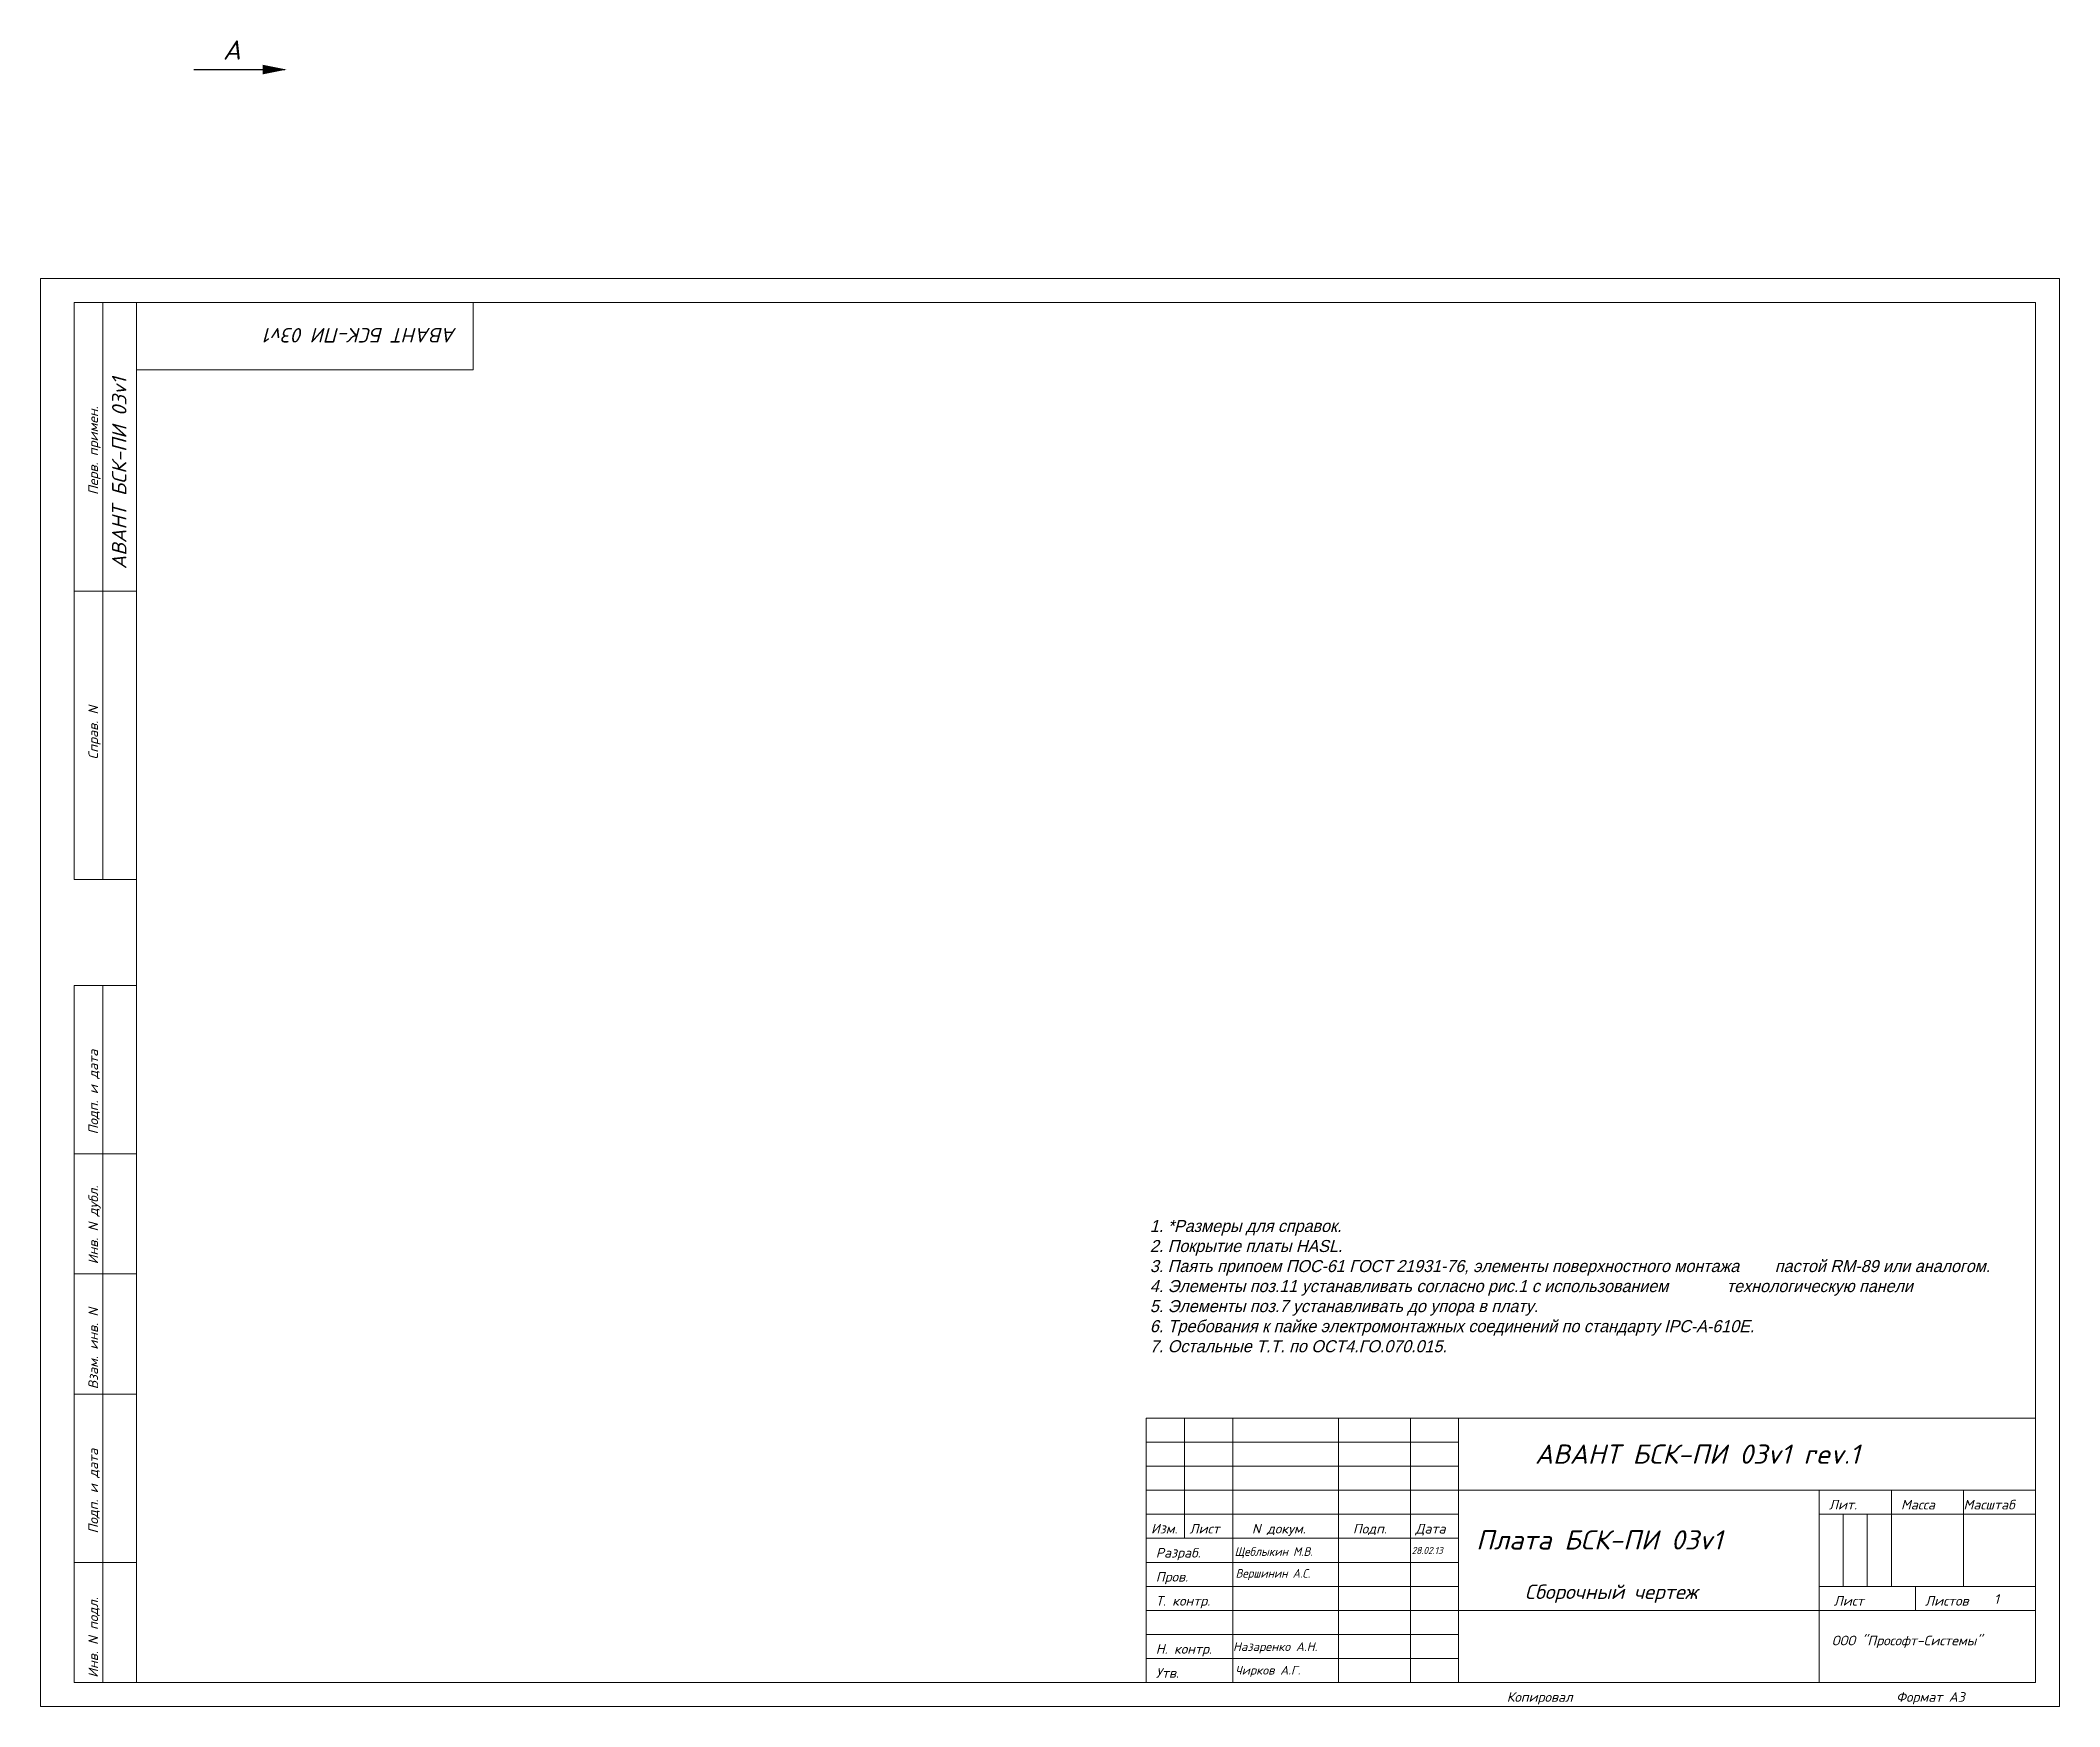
# Model space of a CAD drawing. Extents: x 618 to 1359, y -488 to -141.
# Drawn here: x 617.6 to 1037.6, y -488 to -141.4 of the extents above; entities that cross this region are included whole.
import ezdxf

# ---------------------------------------------------------------- set-up
doc = ezdxf.new("R2010")
doc.units = 0
doc.header["$MEASUREMENT"] = 0
doc.layers.add('Board', color=7, linetype='Continuous')
doc.layers.add('РАМКА', color=7, linetype='Continuous', lineweight=0)
doc.styles.add('ADRF1', font='romans', dxfattribs={"oblique": 15})

msp = doc.modelspace()

# ---------------------------------------------------------------- texts
at = {"layer": 'Board', "linetype": 'Continuous', "insert": (655.5515, -141.4323), "char_height": 4, "width": 8, "attachment_point": 1, "style": 'ADRF1'}
msp.add_mtext('A', dxfattribs=at)
at = {"layer": 'Board', "linetype": 'Continuous', "insert": (848.3638, -386.7651), "char_height": 2.5, "width": 180.700783, "attachment_point": 1}
msp.add_mtext('{\\Q15;1. *Размеры для справок.\\P2. Покрытие платы HASL.\\P3. Паять припоем ПОС-61 ГОСТ 21931-76, элементы поверхностного монтажа     ^Iпастой RM-89 или аналогом.\\P4. Элементы поз.11 устанавливать согласно рис.1 с использованием     ^Iтехнологическую панели\\P5. Элементы поз.7 устанавливать до упора в плату.\\P6. Требования к пайке электромонтажных соединений по стандарту IPC-A-610E.\\P7. Остальные Т.Т. по ОСТ4.ГО.070.015.}', dxfattribs=at)
at = {"layer": 'РАМКА', "style": 'ADRF1', "oblique": 15}
for rotation, p in [(180, (704.2461, -201.2575)), (90, (635.5026, -251.4286))]:
    msp.add_text('АВАНТ БСК-ПИ 03v1', height=3, rotation=rotation, dxfattribs=at).set_placement(p)
for s, height, p in [('АВАНТ БСК-ПИ 03v1 rev.1', 4, (928.4691, -437.4634)), ('Плата БСК-ПИ 03v1', 4, (916.223, -455.3048)), ('Сборочный чертеж', 3, (926.3661, -465.596)), ('1', 2, (1023.9669, -466.5901)), ('ООО "Прософт-Системы"', 2, (990.2047, -475.2302)), ('Назаренко А.Н.', 1.8, (865.6607, -476.4096)), ('Чирков А.Г.', 1.8, (866.1092, -481.3115))]:
    msp.add_text(s, height=height, dxfattribs=at).set_placement(p)
at = {"layer": 'РАМКА', "style": 'ADRF1', "oblique": 15, "width": 0.9}
for s, height, p in [('Щеблыкин М.В.', 1.8, (865.9902, -456.6329)), ('28.02.13', 1.5, (902.8183, -456.2586)), ('Вершинин А.С.', 1.8, (866.1993, -461.1634))]:
    msp.add_text(s, height=height, dxfattribs=at).set_placement(p)

# ---------------------------------------------------------------- blocks, each defined once
blk = doc.blocks.new('РАМКА')
at = {"layer": 'РАМКА'}
for p, q in [((0, 297), (0, 0)), ((420, 297), (0, 297)), ((420, 0), (420, 297)), ((7, 172), (7, 292)), ((20, 292), (7, 292)), ((13, 172), (13, 292)), ((20, 292), (415, 292)), ((20, 5), (20, 292)), ((90, 278), (90, 292)), ((415, 292), (415, 5)), ((20, 278), (90, 278)), ((20, 232), (7, 232)), ((20, 172), (7, 172)), ((7, 5), (7, 150)), ((20, 150), (7, 150)), ((13, 5), (13, 150)), ((20, 115), (7, 115)), ((20, 90), (7, 90)), ((20, 65), (7, 65)), ((230, 60), (230, 5)), ((415, 60), (230, 60)), ((238, 60), (238, 35)), ((248, 60), (248, 5)), ((270, 60), (270, 5)), ((285, 60), (285, 5)), ((295, 60), (295, 5)), ((230, 55), (295, 55)), ((230, 50), (295, 50)), ((230, 45), (415, 45)), ((370, 45), (370, 5)), ((385, 45), (385, 25)), ((400, 45), (400, 25)), ((230, 40), (295, 40)), ((370, 40), (415, 40)), ((375, 40), (375, 25)), ((380, 40), (380, 25)), ((230, 35), (295, 35)), ((20, 30), (7, 30)), ((230, 30), (295, 30)), ((230, 25), (295, 25)), ((370, 25), (415, 25)), ((390, 25), (390, 20)), ((230, 20), (415, 20)), ((230, 15), (295, 15)), ((230, 10), (295, 10)), ((20, 5), (7, 5)), ((415, 5), (20, 5)), ((0, 0), (420, 0))]:
    blk.add_line(p, q, dxfattribs=at)
at = {"layer": 'РАМКА', "style": 'ADRF1', "oblique": 15}
for s, p in [('Перв. примен.', (12, 252)), ('Справ. N', (12, 197)), ('Подп. и дата', (12, 119)), ('Инв. N дубл.', (12, 92)), ('Взам. инв. N', (12, 66)), ('Подп. и дата', (12, 36)), ('Инв. N подл.', (12, 6))]:
    blk.add_text(s, height=2, rotation=90, dxfattribs=at).set_placement(p)
for s, p in [('Лит.', (372, 41)), ('Масса', (387, 41)), ('Масштаб', (400, 41)), ('Изм.', (231, 36)), ('Лист', (239, 36)), ('N докум.', (252, 36)), ('Подп.', (273, 36)), ('Дата', (286, 36)), ('Разраб.', (232, 31)), ('Пров.', (232, 26)), ('Т. контр.', (232, 21)), ('Лист', (373, 21)), ('Листов', (392, 21)), ('Н. контр.', (232, 11)), ('Утв.', (232, 6)), ('Копировал', (305, 1)), ('Формат A3', (386, 1))]:
    blk.add_text(s, height=2, dxfattribs=at).set_placement(p)

# ---------------------------------------------------------------- linework, layer by layer
at = {"linetype": 'Continuous', "const_width": 0.125}
msp.add_lwpolyline([(665.1244, -147.6318, 1), (664.9994, -147.6318, 1)], format="xyb", close=True, dxfattribs=at)
at = {"layer": 'Board', "linetype": 'Continuous'}
msp.add_line((649.5, -147.5), (668.4335, -147.5), dxfattribs=at)
at = {"layer": 'Board'}
msp.add_solid([(663.8543, -148.5), (663.8543, -146.5), (668.8543, -147.5)], dxfattribs=at)

# ---------------------------------------------------------------- block references
at = {"layer": 'РАМКА'}
msp.add_blockref('РАМКА', (617.5991, -487.9781), dxfattribs=at)

msp.set_redraw_order([(e.dxf.handle, doc.entitydb.next_handle()) for e in msp.query("TEXT MTEXT ATTDEF DIMENSION ARC_DIMENSION")])  # texts and dimensions are drawn at this point

doc.saveas('drawing.dxf')
